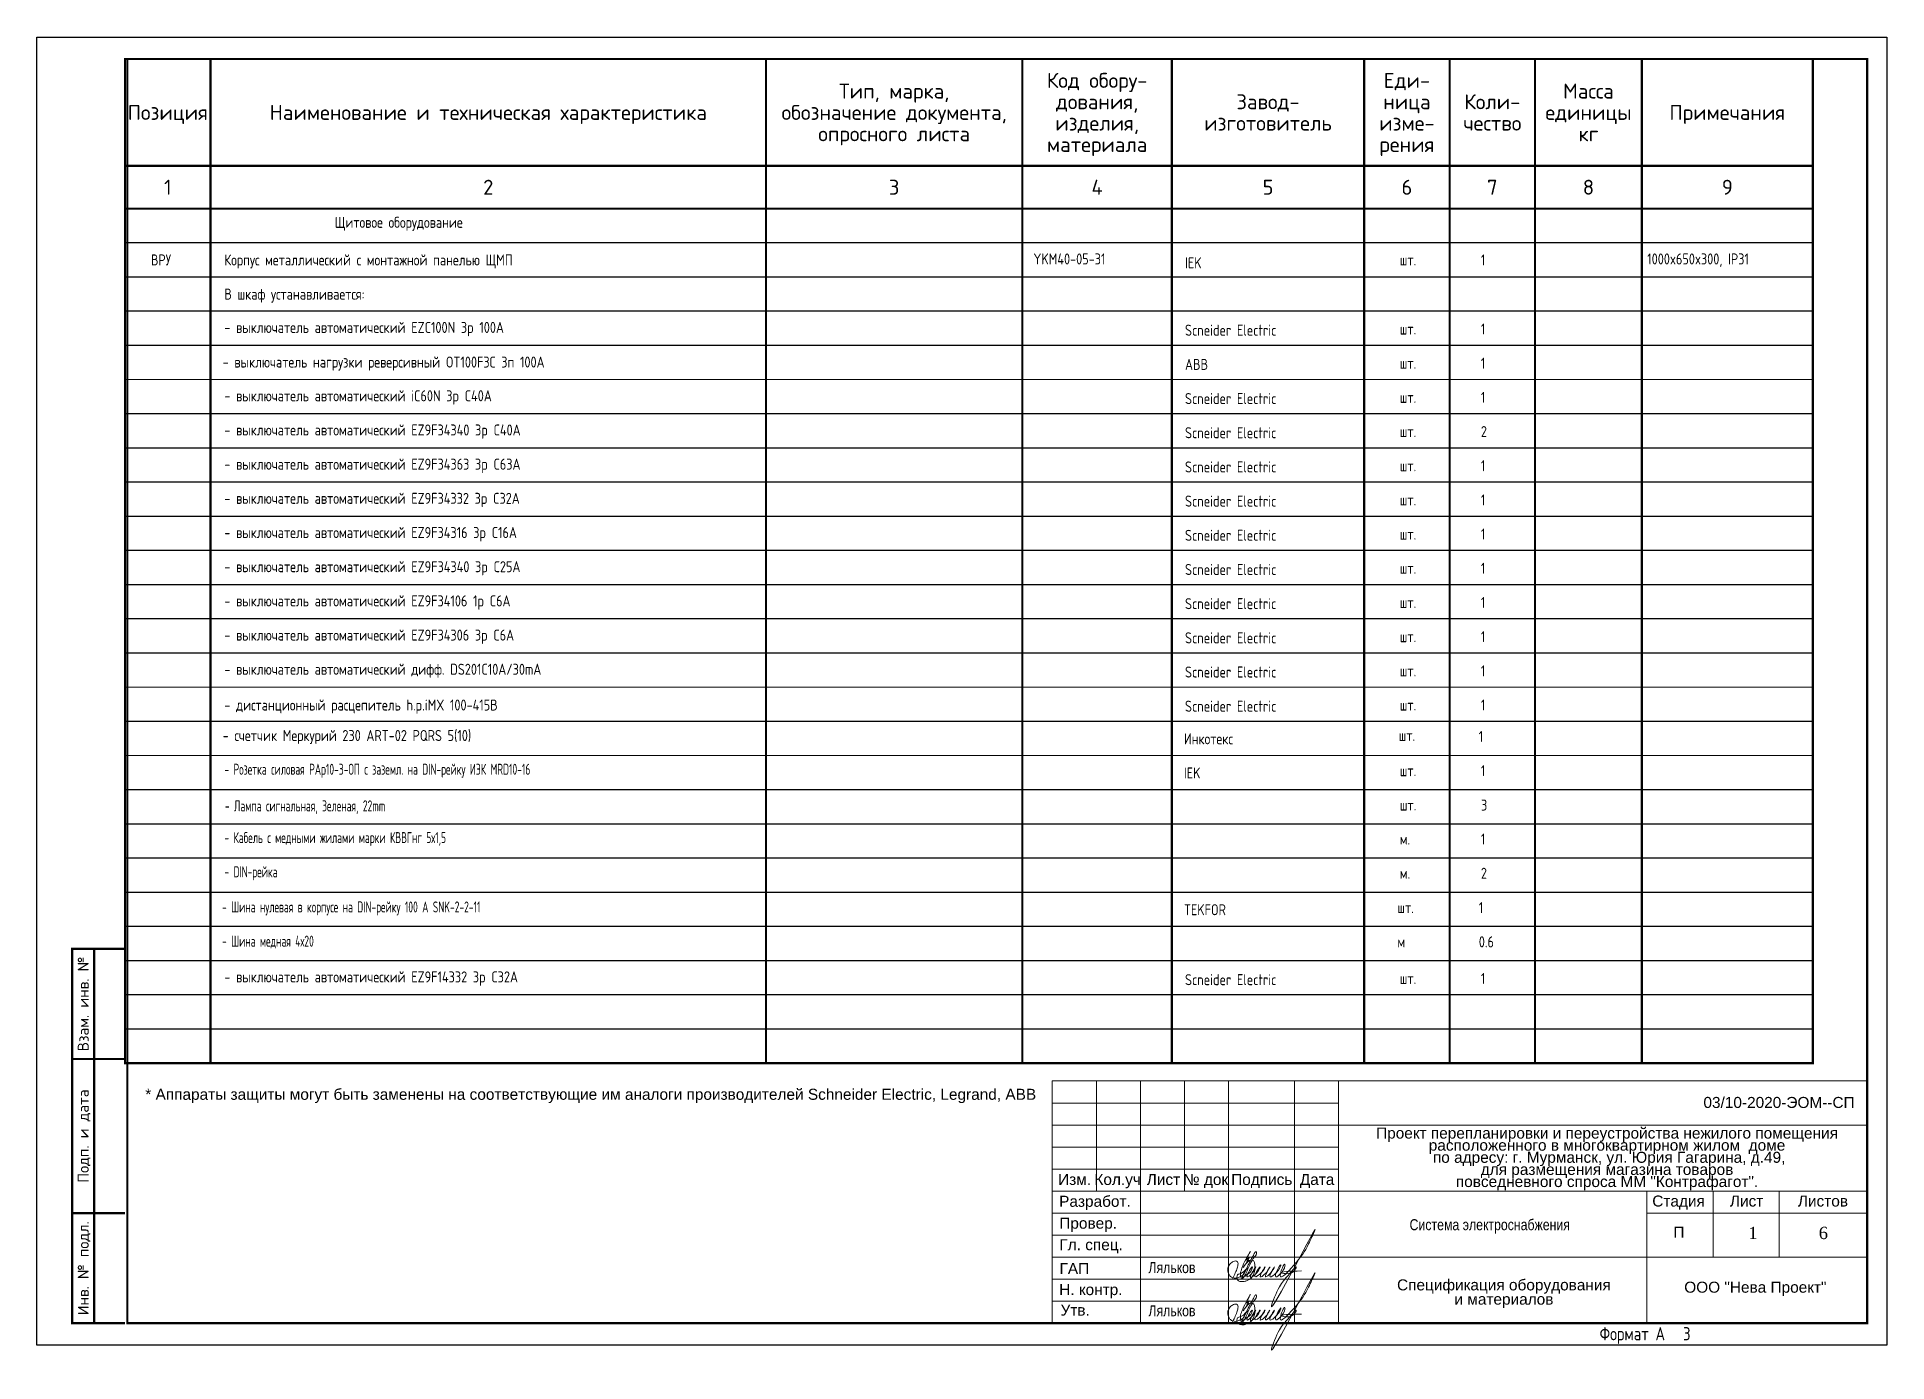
# Model space of a CAD drawing. Header units: metres. Extents: x -472 to 201, y -446 to -235.
# Drawn here: x -173.46 to -131.46, y -445.46 to -415.38 of the extents above; entities that cross this region are included whole.
import ezdxf
from ezdxf.enums import TextEntityAlignment as Align

# ---------------------------------------------------------------- set-up
doc = ezdxf.new("R2010")
doc.units = ezdxf.units.M
doc.header["$MEASUREMENT"] = 0
for name, color, linetype in [('Elproject', 7, 'Continuous'), ('ЭЛЕКТРИК', 7, 'Continuous'), ('ЭО_схема', 250, 'Continuous')]:
    doc.layers.add(name, color=color, linetype=linetype)
doc.styles.add('-ISOCPEUR-', font='isocpeur.ttf')
doc.styles.add('Elproject', font='arial.ttf')
doc.styles.add('GOST 2.304', font='CS_Gost2304.shx')
doc.styles.add('Style-Arial', font='arial.ttf')
doc.styles.add('Times', font='CS_Gost2304.shx')
doc.styles.add('перспектива_2011', font='times.ttf')

msp = doc.modelspace()

# ---------------------------------------------------------------- texts
at = {"color": 7, "linetype": 'Continuous', "lineweight": 13, "style": 'Style-Arial'}
msp.add_text('03/10-2020-ЭОМ--СП', height=0.25, dxfattribs=at).set_placement((-133.907, -439.445), align=Align.TOP_CENTER)
at = {"color": 7, "lineweight": 13, "style": 'Style-Arial', "width": 0.8}
for p in [(-148.224, -443.194), (-148.224, -444.174)]:
    msp.add_text('Ляльков', height=0.25, dxfattribs=at).set_placement(p, align=Align.TOP_LEFT)
at = {"color": 7, "linetype": 'Continuous', "lineweight": 13, "insert": (-137.812, -440.14), "char_height": 0.25, "attachment_point": 2, "line_spacing_factor": 0.66, "style": 'Style-Arial'}
msp.add_mtext('Проект перепланировки и переустройства нежилого помещения \\Pрасположенного в многоквартирном жилом  доме \\P по адресу: г. Мурманск, ул. Юрия Гагарина, д.49,\\Pдля размещения магазина товаров \\Pповседневного спроса ММ "Контрафагот".', dxfattribs=at)
at = {"color": 7, "linetype": 'Continuous', "lineweight": 0, "insert": (-140.474, -442.383), "char_height": 0.25, "attachment_point": 5, "line_spacing_factor": 0.9, "style": 'Style-Arial'}
msp.add_mtext('{\\W0.8;Система электроснабжения}', dxfattribs=at)
at = {"color": 7, "linetype": 'Continuous', "lineweight": 13, "insert": (-140.153, -443.911), "char_height": 0.25, "width": 4.96324, "attachment_point": 5, "line_spacing_factor": 0.776524, "style": 'Style-Arial'}
msp.add_mtext('Спецификация оборудования и материалов', dxfattribs=at)
at = {"layer": 'Elproject', "style": 'Elproject'}
msp.add_text('* Аппараты защиты могут быть заменены на соответствующие им аналоги производителей Schneider Electric, Legrand, ABB ', height=0.25, dxfattribs=at).set_placement((-170.997, -439.51))
at = {"layer": 'ЭЛЕКТРИК', "color": 0, "linetype": 'Continuous', "style": 'Times'}
msp.add_text('- выключатель нагрузки реверсивный OT100F3С 3п 100А', height=0.25, dxfattribs=at).set_placement((-169.241, -422.887))
at = {"layer": 'ЭО_схема', "linetype": 'Continuous', "lineweight": 30, "style": 'Times'}
msp.add_text('Щитовое оборудование', height=0.25, dxfattribs=at).set_placement((-166.696, -419.715))
at = {"layer": 'ЭО_схема', "color": 0, "linetype": 'Continuous', "style": 'Times'}
for s, p in [('ВРУ', (-170.869, -420.569)), ('шт.', (-142.518, -420.569)), ('1', (-140.676, -420.569)), ('- выключатель автоматический EZC100N 3p 100A', (-169.202, -422.101)), ('шт.', (-142.518, -422.137)), ('шт.', (-142.518, -422.913)), ('- выключатель автоматический iC60N 3p C40A', (-169.202, -423.653)), ('шт.', (-142.518, -423.689)), ('- выключатель автоматический EZ9F34340 3p C40A', (-169.202, -424.429)), ('шт.', (-142.518, -424.465)), ('- выключатель автоматический EZ9F34363 3p C63A', (-169.202, -425.205)), ('шт.', (-142.518, -425.241)), ('- выключатель автоматический EZ9F34332 3p C32A', (-169.202, -425.981)), ('шт.', (-142.518, -426.017)), ('- выключатель автоматический EZ9F34316 3p C16A', (-169.202, -426.757)), ('шт.', (-142.518, -426.793)), ('- выключатель автоматический EZ9F34340 3p C25A', (-169.202, -427.533)), ('шт.', (-142.518, -427.569)), ('- выключатель автоматический EZ9F34106 1p C6A', (-169.202, -428.309)), ('шт.', (-142.518, -428.345)), ('- выключатель автоматический EZ9F34306 3p C6A', (-169.202, -429.085)), ('шт.', (-142.518, -429.121)), ('- выключатель автоматический дифф. DS201C10A/30mA ', (-169.202, -429.861)), ('шт.', (-142.518, -429.897)), ('- дистанционный расцепитель h.p.iMX 100-415B', (-169.202, -430.673)), ('шт.', (-142.518, -430.673)), ('шт.', (-142.518, -430.673)), ('- счетчик Меркурий 230 ART-02 PQRS 5(10)', (-169.24, -431.365)), ('шт.', (-142.543, -431.363)), ('шт.', (-142.518, -432.164)), ('шт.', (-142.516, -432.944)), ('м.', (-142.518, -433.716)), ('м.', (-142.518, -434.492)), ('шт.', (-142.572, -435.273)), ('1', (-140.723, -435.273)), ('м', (-142.572, -436.049)), ('0.6', (-140.723, -436.049)), ('- выключатель автоматический EZ9F14332 3p C32A', (-169.202, -436.845)), ('шт.', (-142.518, -436.881))]:
    msp.add_text(s, height=0.25, dxfattribs=at).set_placement(p)
at = {"layer": 'ЭО_схема', "linetype": 'Continuous', "style": 'Times'}
for s, p in [('Корпус металлический с монтажной панелью ЩМП', (-169.202, -420.569)), ('В шкаф устанавливается:', (-169.202, -421.345))]:
    msp.add_text(s, height=0.25, dxfattribs=at).set_placement(p)
at = {"layer": 'ЭО_схема', "style": 'Times'}
for s, p in [('IEK', (-147.393, -420.635)), ('Scneider Electric', (-147.393, -422.164)), ('ABB', (-147.393, -422.94)), ('Scneider Electric', (-147.393, -423.716)), ('Scneider Electric', (-147.393, -424.492)), ('Scneider Electric', (-147.393, -425.268)), ('Scneider Electric', (-147.393, -426.044)), ('Scneider Electric', (-147.393, -426.82)), ('Scneider Electric', (-147.393, -427.596)), ('Scneider Electric', (-147.393, -428.372)), ('Scneider Electric', (-147.393, -429.148)), ('Scneider Electric', (-147.393, -429.924)), ('Scneider Electric', (-147.393, -430.7)), ('Инкотекс', (-147.418, -431.44)), ('IEK', (-147.418, -432.216)), ('TEKFOR', (-147.418, -435.32)), ('Scneider Electric', (-147.393, -436.908))]:
    msp.add_text(s, height=0.25, dxfattribs=at).set_placement(p)
at = {"layer": 'ЭО_схема', "color": 7, "linetype": 'Continuous', "style": 'Times'}
for s, p in [('1', (-140.676, -422.137)), ('1', (-140.676, -422.913)), ('1', (-140.676, -423.689)), ('2', (-140.676, -424.465)), ('1', (-140.676, -425.241)), ('1', (-140.676, -426.017)), ('1', (-140.676, -426.793)), ('1', (-140.676, -427.569)), ('1', (-140.676, -428.345)), ('1', (-140.676, -429.121)), ('1', (-140.676, -429.897)), ('1', (-140.676, -430.673)), ('1', (-140.676, -430.673)), ('1', (-140.726, -431.388)), ('1', (-140.676, -432.164)), ('3', (-140.673, -432.944)), ('1', (-140.676, -433.716)), ('2', (-140.676, -434.492)), ('1', (-140.676, -436.881))]:
    msp.add_text(s, height=0.25, dxfattribs=at).set_placement(p)
at = {"layer": 'ЭО_схема', "color": 0, "linetype": 'Continuous', "style": 'Times', "width": 0.78}
for s, p in [('- Розетка силовая РАр10-3-ОП с заземл. на DIN-рейку ИЭК MRD10-16', (-169.202, -432.131)), ('- Лампа сигнальная, Зеленая, 22mm ', (-169.189, -432.962)), ('- Кабель с медными жилами марки КВВГнг 5х1,5', (-169.202, -433.683)), ('- DIN-рейка ', (-169.202, -434.459)), ('- Шина нулевая в корпусе на DIN-рейку 100 А SNK-2-2-11', (-169.256, -435.257)), ('- Шина медная 4х20', (-169.256, -436.033))]:
    msp.add_text(s, height=0.25, dxfattribs=at).set_placement(p)
at = {"layer": 'ЭО_схема', "style": '-ISOCPEUR-'}
for s, p in [('Взам. инв. №', (-172.406, -437.333)), ('Подп. и дата', (-172.406, -440.333)), ('Инв. № подл.', (-172.406, -443.333))]:
    msp.add_text(s, height=0.25, rotation=90, dxfattribs=at).set_placement(p, align=Align.MIDDLE_CENTER)
at = {"layer": 'ЭО_схема', "color": 7, "linetype": 'Continuous', "lineweight": 0, "style": 'Style-Arial'}
for s, p in [('Изм.', (-149.899, -441.318)), ('Кол.уч', (-148.922, -441.318)), ('Лист', (-147.883, -441.318)), ('№ док', (-146.924, -441.318)), ('Подпись', (-145.65, -441.318)), ('Дата', (-144.395, -441.318)), ('Разработ.', (-149.437, -441.814)), ('Стадия', (-136.188, -441.808)), ('Лист', (-134.643, -441.808)), ('Листов', (-132.91, -441.808)), ('Провер.', (-149.592, -442.311)), ('Гл. спец.', (-149.525, -442.799)), ('ГАП', (-149.905, -443.34)), ('Н. контр.', (-149.53, -443.818)), ('Утв.', (-149.886, -444.284))]:
    msp.add_text(s, height=0.25, dxfattribs=at).set_placement(p, align=Align.MIDDLE_CENTER)
at = {"layer": 'ЭО_схема', "color": 7, "lineweight": 20, "style": 'перспектива_2011'}
for s, p in [('1', (-134.603, -442.671)), ('6', (-133.006, -442.671))]:
    msp.add_text(s, height=0.278, dxfattribs=at).set_placement(p)
at = {"layer": 'ЭО_схема', "color": 7, "linetype": 'Continuous', "lineweight": 13, "style": 'Style-Arial'}
msp.add_text('ООО "Нева Проект"', height=0.25, dxfattribs=at).set_placement((-136.059, -443.639), align=Align.TOP_LEFT)
at = {"layer": 'ЭО_схема', "lineweight": 25, "style": 'Times'}
for s, p in [('Формат А', (-137.98, -444.97)), ('3', (-136.086, -444.97))]:
    msp.add_text(s, height=0.3, dxfattribs=at).set_placement(p)
at = {"layer": 'ЭО_схема', "color": 7, "char_height": 0.25, "width": 9.31382, "attachment_point": 1, "style": 'Times'}
for s, insert in [('YKM40-05-31', (-150.835, -420.296)), ('1000x650x300, IP31', (-136.899, -420.296))]:
    msp.add_mtext(s, dxfattribs=dict(at, insert=insert))
at = {"layer": 'ЭО_схема', "color": 7, "linetype": 'Continuous', "lineweight": 0, "insert": (-136.18, -442.516), "char_height": 0.25, "attachment_point": 5, "line_spacing_factor": 0.72, "style": 'GOST 2.304'}
msp.add_mtext('\\fArial|b0|i0|c204204|p39;П', dxfattribs=at)

# ---------------------------------------------------------------- blocks, each defined once
blk = doc.blocks.new('*U314')
at = {"const_width": 0.5}
blk.add_lwpolyline([(0, 0), (-395, 0), (-395, -35), (0, -35)], close=True, dxfattribs=at)
for points, const_width in [([(-375, 0), (-375, -35)], 0.5), ([(-245, 0), (-245, -35)], 0.5), ([(-185, 0), (-185, -35)], 0.5), ([(-150, 0), (-150, -35)], 0.5), ([(-105, 0), (-105, -35)], 0.5), ([(-85, 0), (-85, -35)], 0.5), ([(-65, 0), (-65, -35)], 0.5), ([(-40, 0), (-40, -35)], 0.5), ([(-395, -25), (0, -25)], 0.5), ([(0, -35), (0, -235), (-395, -235), (-395, -35)], 0.5), ([(-375, -35), (-375, -235)], 0.5), ([(-245, -35), (-245, -235)], 0.5), ([(-185, -35), (-185, -235)], 0.5), ([(-150, -35), (-150, -235)], 0.5), ([(-105, -35), (-105, -235)], 0.5), ([(-85, -35), (-85, -235)], 0.5), ([(-65, -35), (-65, -235)], 0.5), ([(-40, -35), (-40, -235)], 0.5), ([(0, -43), (-395, -43)], 0.3), ([(0, -51), (-395, -51)], 0.3), ([(0, -59), (-395, -59)], 0.3), ([(0, -67), (-395, -67)], 0.3), ([(0, -75), (-395, -75)], 0.3), ([(0, -83), (-395, -83)], 0.3), ([(0, -91), (-395, -91)], 0.3), ([(0, -99), (-395, -99)], 0.3), ([(0, -107), (-395, -107)], 0.3), ([(0, -115), (-395, -115)], 0.3), ([(0, -123), (-395, -123)], 0.3), ([(0, -131), (-395, -131)], 0.3), ([(0, -139), (-395, -139)], 0.3), ([(0, -147), (-395, -147)], 0.3), ([(0, -155), (-395, -155)], 0.3), ([(0, -163), (-395, -163)], 0.3), ([(0, -171), (-395, -171)], 0.3), ([(0, -179), (-395, -179)], 0.3), ([(0, -187), (-395, -187)], 0.3), ([(0, -195), (-395, -195)], 0.3), ([(0, -203), (-395, -203)], 0.3), ([(0, -211), (-395, -211)], 0.3), ([(0, -219), (-395, -219)], 0.3), ([(0, -227), (-395, -227)], 0.3), ([(0, -235), (-395, -235)], 0.3)]:
    blk.add_lwpolyline(points, dxfattribs=dict(const_width=const_width))
at = {"style": '-ISOCPEUR-'}
for s, p in [('Код обору-', (-167.5, -5)), ('Еди-', (-95, -5)), ('Тип, марка,', (-215, -7.5)), ('Завод-', (-127.5, -10)), ('Коли-', (-75, -10)), ('Масса', (-52.5, -7.5)), ('Позиция', (-385, -12.5)), ('Наименование и техническая характеристика', (-310, -12.5)), ('обозначение документа,', (-215, -12.5)), ('дования,', (-167.5, -10)), ('ница', (-95, -10)), ('единицы', (-52.5, -12.5)), ('Примечания', (-20, -12.5)), ('опросного листа', (-215, -17.5)), ('изделия,', (-167.5, -15)), ('изготовитель', (-127.5, -15)), ('изме-', (-95, -15)), ('чество', (-75, -15)), ('кг', (-52.5, -17.5)), ('материала', (-167.5, -20)), ('рения', (-95, -20)), ('1', (-385, -30)), ('2', (-310, -30)), ('3', (-215, -30)), ('4', (-167.5, -30)), ('5', (-127.5, -30)), ('6', (-95, -30)), ('7', (-75, -30)), ('8', (-52.5, -30)), ('9', (-20, -30))]:
    blk.add_text(s, height=3.5, dxfattribs=at).set_placement(p, align=Align.MIDDLE_CENTER)

# ---------------------------------------------------------------- linework, layer by layer
at = {"color": 5, "linetype": 'Continuous', "lineweight": 0}
for points in [[(-146.32, -443.586), (-146.217, -443.352), (-146.192, -443.258), (-146.192, -443.204), (-146.223, -443.173), (-146.272, -443.173), (-146.35, -443.218), (-146.405, -443.288), (-146.419, -443.328), (-146.419, -443.397), (-146.402, -443.46), (-146.359, -443.521), (-146.31, -443.549), (-146.243, -443.561), (-146.175, -443.542), (-146.117, -443.516), (-146.076, -443.485), (-146.005, -443.361), (-145.939, -443.225), (-145.885, -443.115), (-145.829, -443.017), (-145.792, -442.965), (-145.774, -442.96), (-145.768, -442.985), (-145.779, -443.027), (-145.811, -443.071), (-146.002, -443.44), (-146.063, -443.545), (-146.109, -443.571), (-146.121, -443.55), (-146.127, -443.529), (-146.134, -443.454), (-146.101, -443.33), (-146.006, -443.123), (-145.908, -442.953), (-146.005, -443.151), (-145.942, -443.095), (-146.07, -443.318), (-145.97, -443.187), (-145.896, -443.145), (-145.839, -443.16), (-145.813, -443.22), (-145.805, -443.317), (-145.875, -443.54), (-145.963, -443.604), (-146.028, -443.631), (-146.127, -443.635), (-146.196, -443.605), (-146.208, -443.584), (-146.216, -443.533), (-146.202, -443.482), (-146.126, -443.454), (-145.973, -443.317), (-146.089, -443.544), (-146.029, -443.51), (-145.875, -443.356), (-145.863, -443.311), (-145.988, -443.527), (-145.855, -443.426), (-145.787, -443.303), (-145.904, -443.537), (-145.742, -443.409), (-145.684, -443.303), (-145.807, -443.521), (-145.641, -443.415), (-145.575, -443.303), (-145.684, -443.523), (-145.514, -443.387), (-145.467, -443.303), (-145.569, -443.52), (-145.371, -443.328), (-145.366, -443.316), (-145.465, -443.508), (-145.22, -443.281), (-145.218, -443.271), (-145.342, -443.512), (-145.123, -443.281), (-145.123, -443.252), (-145.232, -443.5), (-144.932, -443.275), (-144.588, -442.782), (-144.453, -442.492), (-145.43, -444.185), (-145.247, -443.753), (-145.022, -443.462), (-144.869, -443.309), (-144.925, -443.405), (-145.195, -443.438), (-144.752, -443.395)], [(-146.32, -444.566), (-146.217, -444.331), (-146.192, -444.237), (-146.192, -444.184), (-146.223, -444.153), (-146.272, -444.153), (-146.35, -444.197), (-146.405, -444.267), (-146.419, -444.307), (-146.419, -444.376), (-146.402, -444.44), (-146.359, -444.5), (-146.31, -444.529), (-146.243, -444.54), (-146.175, -444.522), (-146.117, -444.495), (-146.076, -444.464), (-146.005, -444.34), (-145.939, -444.204), (-145.885, -444.094), (-145.829, -443.997), (-145.792, -443.944), (-145.774, -443.94), (-145.768, -443.965), (-145.779, -444.006), (-145.811, -444.051), (-146.002, -444.419), (-146.063, -444.524), (-146.109, -444.551), (-146.121, -444.53), (-146.127, -444.508), (-146.134, -444.433), (-146.101, -444.309), (-146.006, -444.103), (-145.908, -443.932), (-146.005, -444.13), (-145.942, -444.074), (-146.07, -444.297), (-145.97, -444.167), (-145.896, -444.124), (-145.839, -444.139), (-145.813, -444.199), (-145.805, -444.296), (-145.875, -444.519), (-145.963, -444.583), (-146.028, -444.61), (-146.127, -444.614), (-146.196, -444.585), (-146.208, -444.563), (-146.216, -444.512), (-146.202, -444.461), (-146.126, -444.433), (-145.973, -444.296), (-146.089, -444.524), (-146.029, -444.489), (-145.875, -444.335), (-145.863, -444.29), (-145.988, -444.507), (-145.855, -444.406), (-145.787, -444.283), (-145.904, -444.516), (-145.742, -444.388), (-145.684, -444.283), (-145.807, -444.5), (-145.641, -444.394), (-145.575, -444.283), (-145.684, -444.503), (-145.514, -444.366), (-145.467, -444.283), (-145.569, -444.499), (-145.371, -444.307), (-145.366, -444.295), (-145.465, -444.487), (-145.22, -444.26), (-145.218, -444.251), (-145.342, -444.491), (-145.123, -444.26), (-145.123, -444.231), (-145.232, -444.479), (-144.932, -444.254), (-144.588, -443.761), (-144.453, -443.471), (-145.43, -445.164), (-145.247, -444.732), (-145.022, -444.441), (-144.869, -444.288), (-144.925, -444.385), (-145.195, -444.417), (-144.752, -444.374)]]:
    msp.add_spline(points, degree=3, dxfattribs=at)
at = {"layer": 'ЭО_схема', "color": 7, "linetype": 'Continuous', "lineweight": 13}
for p, q in [((-150.406, -439.083), (-131.906, -439.083)), ((-150.406, -439.083), (-150.406, -444.583)), ((-149.406, -439.083), (-149.406, -441.583)), ((-148.406, -439.083), (-148.406, -444.583)), ((-147.406, -439.083), (-147.406, -441.583)), ((-146.406, -439.083), (-146.406, -444.583)), ((-144.906, -439.083), (-144.906, -444.583)), ((-143.906, -439.083), (-143.906, -444.583)), ((-143.906, -440.083), (-131.906, -440.083)), ((-150.406, -441.083), (-143.906, -441.083)), ((-150.406, -441.583), (-143.906, -441.583)), ((-143.906, -441.583), (-131.906, -441.583)), ((-136.906, -442.083), (-131.906, -442.083)), ((-143.906, -443.083), (-131.906, -443.083))]:
    msp.add_line(p, q, dxfattribs=at)
at = {"layer": 'ЭО_схема', "color": 7, "linetype": 'Continuous', "lineweight": 0}
for p, q in [((-150.406, -439.583), (-143.906, -439.583)), ((-150.406, -440.083), (-143.906, -440.083)), ((-150.406, -440.583), (-143.906, -440.583)), ((-150.406, -442.083), (-143.906, -442.083)), ((-150.406, -442.583), (-143.906, -442.583)), ((-150.406, -443.083), (-143.906, -443.083)), ((-150.406, -443.583), (-143.906, -443.583)), ((-150.406, -444.083), (-143.906, -444.083))]:
    msp.add_line(p, q, dxfattribs=at)
at = {"layer": 'ЭО_схема'}
msp.add_lwpolyline([(-173.456, -445.083), (-173.456, -415.383), (-131.456, -415.383), (-131.456, -445.083), (-173.456, -445.083)], dxfattribs=at)
at = {"layer": 'ЭО_схема', "const_width": 0.05}
for points in [[(-131.906, -444.583), (-171.406, -444.583), (-171.406, -415.883), (-131.906, -415.883), (-131.906, -444.583)], [(-171.456, -444.583), (-172.656, -444.583), (-172.656, -436.083), (-171.456, -436.083)], [(-172.156, -436.083), (-172.156, -444.583)], [(-172.656, -438.583), (-171.456, -438.583)], [(-172.656, -442.083), (-171.456, -442.083)]]:
    msp.add_lwpolyline(points, dxfattribs=at)
at = {"layer": 'ЭО_схема', "color": 7, "linetype": 'Continuous', "lineweight": 13, "flags": 128}
for points in [[(-136.906, -441.583), (-136.906, -444.583)], [(-135.406, -441.583), (-135.406, -443.083)], [(-133.906, -441.583), (-133.906, -443.083)]]:
    msp.add_lwpolyline(points, dxfattribs=at)

# ---------------------------------------------------------------- block references
at = {"layer": 'ЭО_схема', "color": 0, "linetype": 'Continuous', "xscale": 0.097, "yscale": 0.097, "zscale": 0.097}
msp.add_blockref('*U314', (-133.141, -415.883), dxfattribs=at)

msp.set_redraw_order([(e.dxf.handle, doc.entitydb.next_handle()) for e in msp.query("TEXT MTEXT ATTDEF DIMENSION ARC_DIMENSION")])  # texts and dimensions are drawn at this point

doc.saveas('drawing.dxf')
